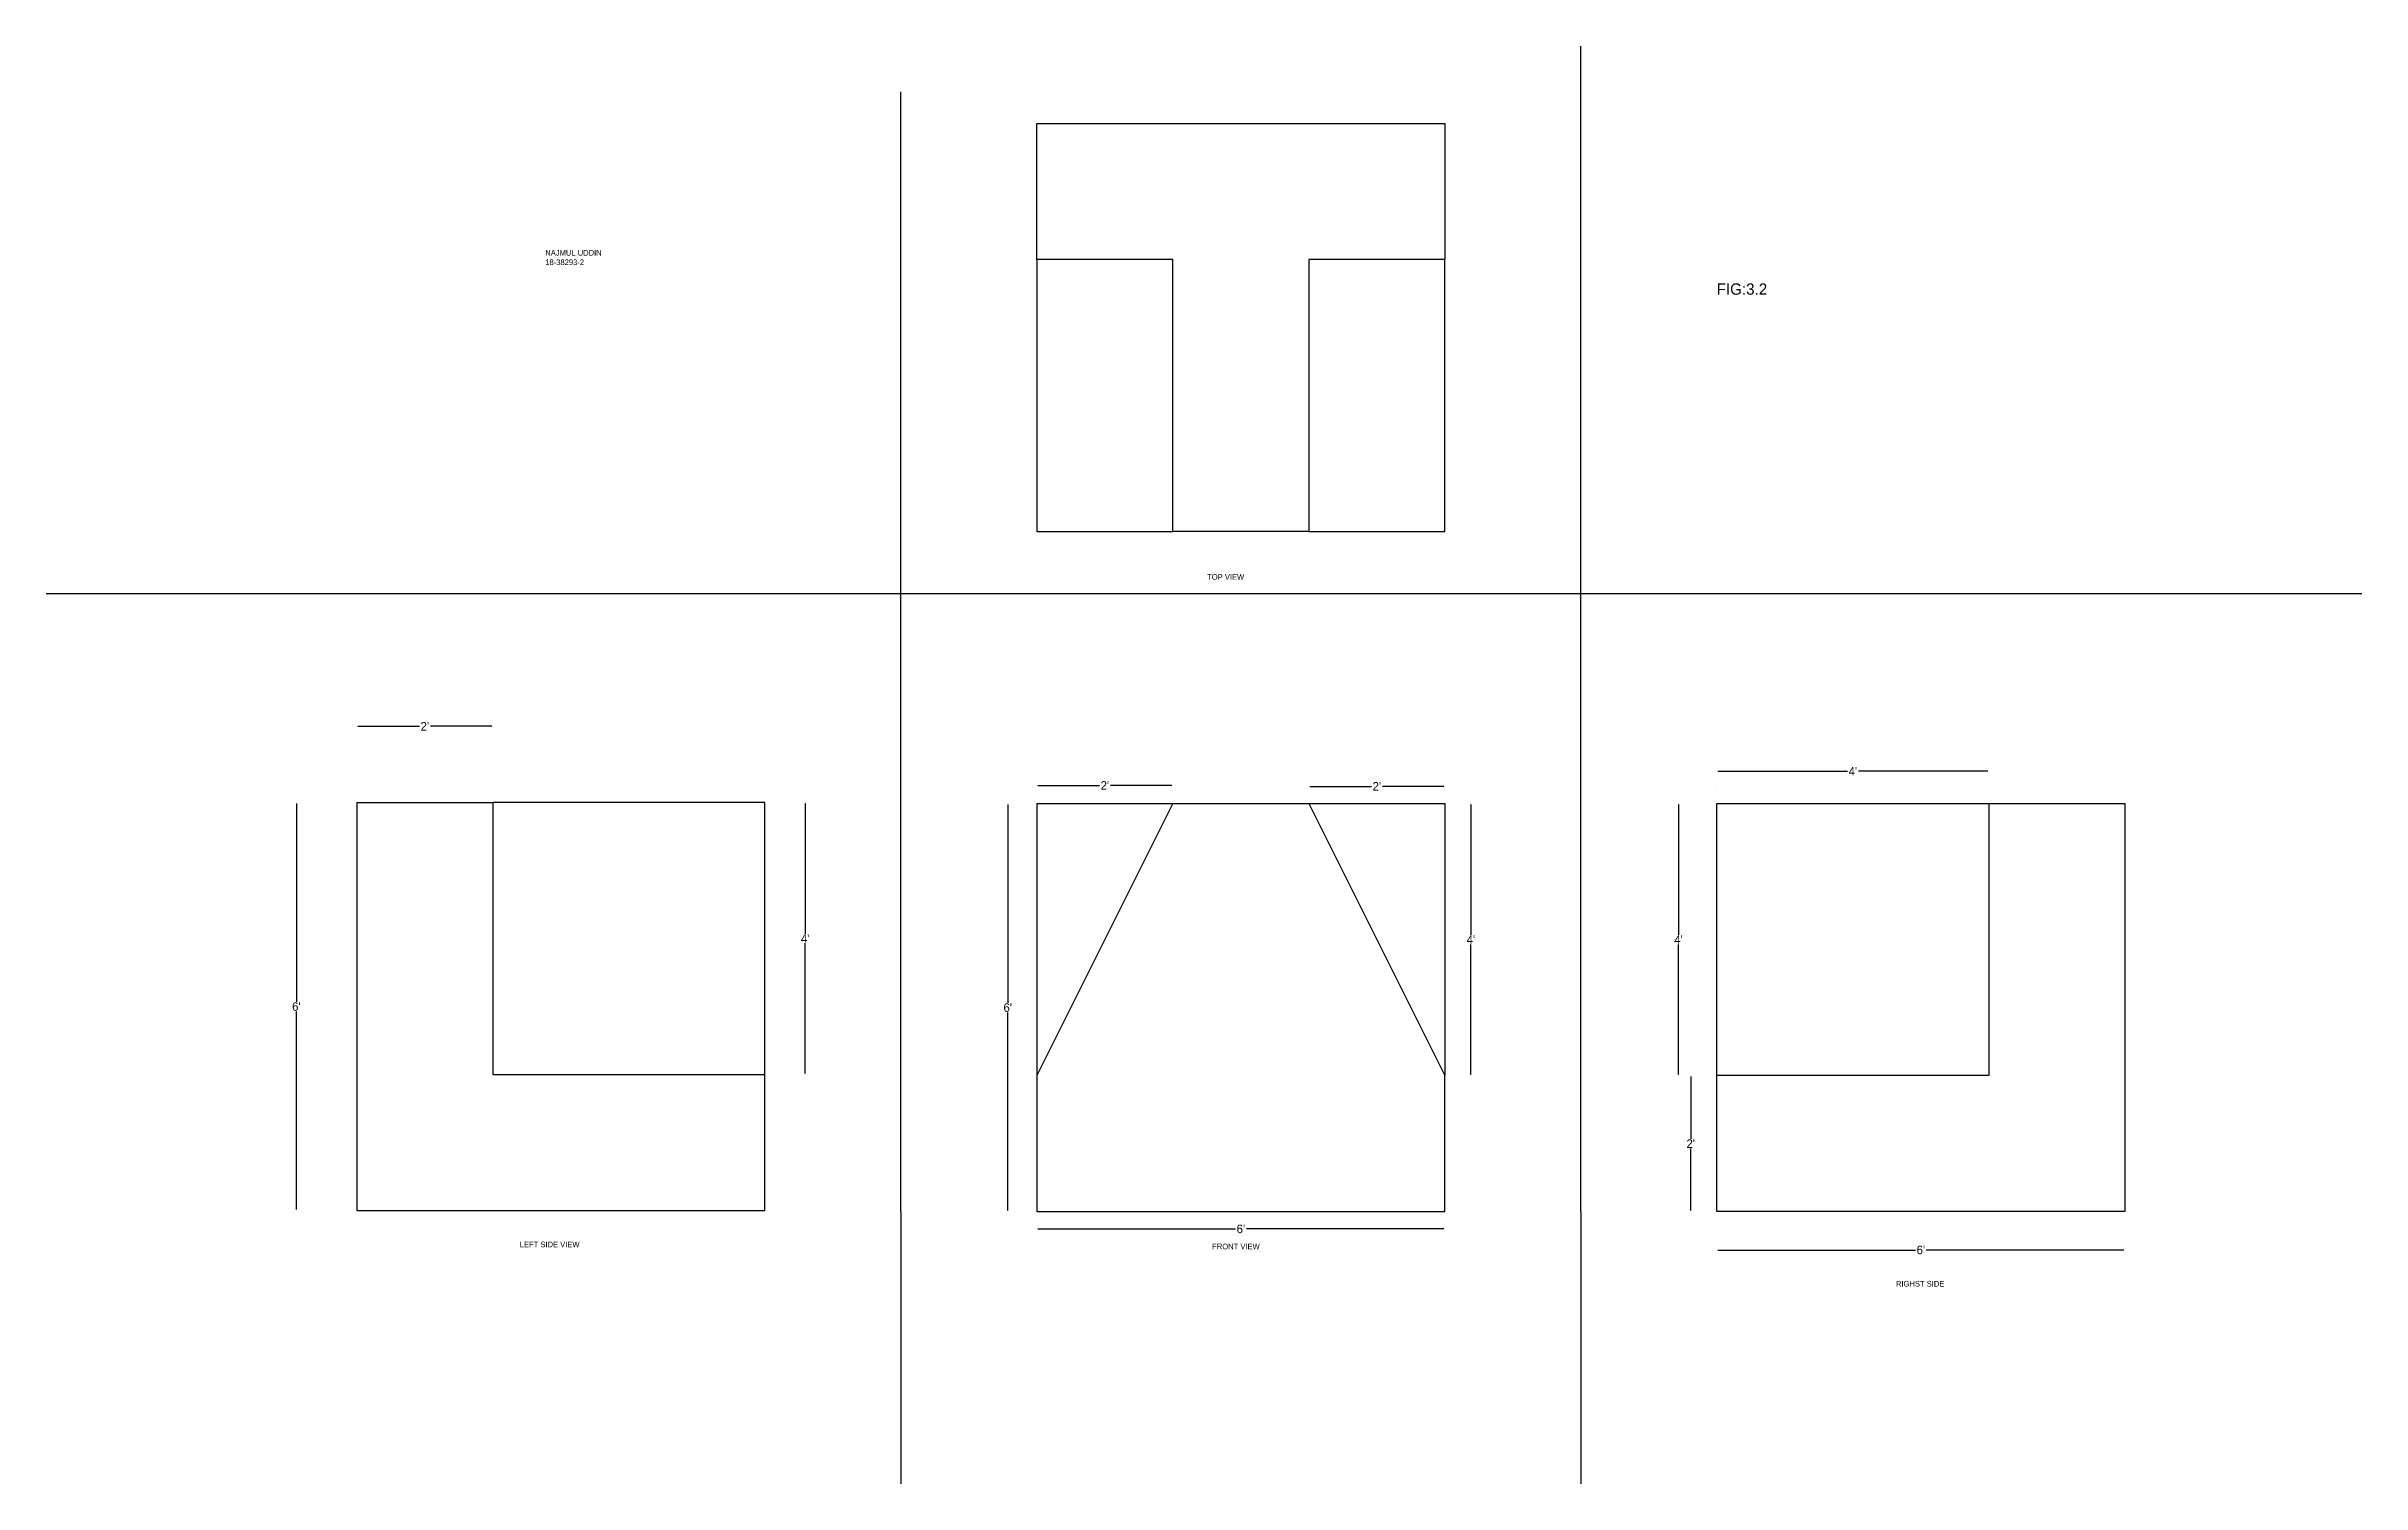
# Model space of a CAD drawing. Header units: inches. Extents: x -635 to 935, y 18 to 322.
# Drawn here: x -123.8 to 284.8, y 68.8 to 322.4 of the extents above; entities that cross this region are included whole.
import ezdxf

# ---------------------------------------------------------------- set-up
doc = ezdxf.new("R2010")
doc.units = ezdxf.units.IN
doc.header["$MEASUREMENT"] = 0
doc.dimstyles.get("Standard").update_dxf_attribs({"dimtxt": 1.5, "dimasz": 0.18, "dimexe": 0.18, "dimexo": 0.0625, "dimgap": 0.09, "dimtad": 0, "dimtih": 1, "dimtoh": 1, "dimdec": 1, "dimzin": 0, "dimdsep": 46, "dimlunit": 3, "dimtxsty": 'Standard', "dimcen": 0.09, "dimse1": 1, "dimse2": 1, "dimadec": 0, "dimazin": 0, "dimtfac": 1, "dimtdec": 1, "dimtofl": 0, "dimtmove": 0, "dimatfit": 3, "dimfxl": 1, "dimtolj": 1, "dimtzin": 0, "dimarcsym": 0})

msp = doc.modelspace()

# ---------------------------------------------------------------- texts
at = {"attachment_point": 1}
for s, insert, char_height, width in [('NAJMUL UDDIN\\P18-38293-2', (-35.71, 286.52), 1, 153.5614), ('FIG:3.2', (171.01, 280.62), 2, 144.4336), ('TOP VIEW', (81.09, 229.32), 1, 96.787), ('LEFT SIDE VIEW', (-40.21, 111.56), 1, 88.07), ('FRONT VIEW', (81.98, 111.19), 1, 165.3034), ('RIGHST SIDE', (202.65, 104.62), 1, 52.472)]:
    msp.add_mtext(s, dxfattribs=dict(at, insert=insert, char_height=char_height, width=width))

# ---------------------------------------------------------------- blocks, each defined once
blk = doc.blocks.new('*D11')
at = {"color": 0, "lineweight": -2}
for p, q in [((171.22, 194.53), (194.08, 194.53)), ((218.86, 194.53), (196.01, 194.53))]:
    blk.add_line(p, q, dxfattribs=at)
at = {"color": 0}
for points in [[(171.22, 194.56), (171.22, 194.5), (171.04, 194.53)], [(218.86, 194.56), (218.86, 194.5), (219.04, 194.53)]]:
    blk.add_solid(points, dxfattribs=at)
at = {"layer": 'Defpoints', "color": 0}
for p in [(219.04, 194.53), (171.04, 188.84), (219.04, 188.84)]:
    blk.add_point(p, dxfattribs=at)
at = {"color": 0, "insert": (195.04, 194.53), "char_height": 1.5, "attachment_point": 5}
blk.add_mtext("\\A1;4'", dxfattribs=at)
blk = doc.blocks.new('*D12')
at = {"color": 0, "lineweight": -2}
for p, q in [((171.22, 110.07), (206.08, 110.07)), ((242.86, 110.07), (208.01, 110.07))]:
    blk.add_line(p, q, dxfattribs=at)
at = {"color": 0}
for points in [[(171.22, 110.1), (171.22, 110.04), (171.04, 110.07)], [(242.86, 110.1), (242.86, 110.04), (243.04, 110.07)]]:
    blk.add_solid(points, dxfattribs=at)
at = {"layer": 'Defpoints', "color": 0}
for p in [(171.04, 116.84), (243.04, 116.84), (243.04, 110.07)]:
    blk.add_point(p, dxfattribs=at)
at = {"color": 0, "insert": (207.04, 110.07), "char_height": 1.5, "attachment_point": 5}
blk.add_mtext("\\A1;6'", dxfattribs=at)
blk = doc.blocks.new('*D13')
at = {"color": 0, "lineweight": -2}
for p, q in [((164.27, 188.66), (164.27, 165.68)), ((164.27, 141.02), (164.27, 164))]:
    blk.add_line(p, q, dxfattribs=at)
at = {"color": 0}
for points in [[(164.24, 188.66), (164.3, 188.66), (164.27, 188.84)], [(164.24, 141.02), (164.3, 141.02), (164.27, 140.84)]]:
    blk.add_solid(points, dxfattribs=at)
at = {"layer": 'Defpoints', "color": 0}
for p in [(164.27, 188.84), (171.04, 188.84), (171.04, 140.84)]:
    blk.add_point(p, dxfattribs=at)
at = {"color": 0, "insert": (164.27, 164.84), "char_height": 1.5, "attachment_point": 5}
blk.add_mtext("\\A1;4'", dxfattribs=at)
blk = doc.blocks.new('*D14')
at = {"color": 0, "lineweight": -2}
for p, q in [((166.43, 140.66), (166.43, 129.68)), ((166.43, 117.02), (166.43, 128))]:
    blk.add_line(p, q, dxfattribs=at)
at = {"color": 0}
for points in [[(166.4, 140.66), (166.46, 140.66), (166.43, 140.84)], [(166.4, 117.02), (166.46, 117.02), (166.43, 116.84)]]:
    blk.add_solid(points, dxfattribs=at)
at = {"layer": 'Defpoints', "color": 0}
for p in [(171.04, 140.84), (166.43, 116.84), (171.04, 116.84)]:
    blk.add_point(p, dxfattribs=at)
at = {"color": 0, "insert": (166.43, 128.84), "char_height": 1.5, "attachment_point": 5}
blk.add_mtext("\\A1;2'", dxfattribs=at)
blk = doc.blocks.new('*D15')
at = {"color": 0, "lineweight": -2}
for p, q in [((-68.78, 202.48), (-57.92, 202.48)), ((-45.14, 202.48), (-55.99, 202.48))]:
    blk.add_line(p, q, dxfattribs=at)
at = {"color": 0}
for points in [[(-68.78, 202.51), (-68.78, 202.45), (-68.96, 202.48)], [(-45.14, 202.51), (-45.14, 202.45), (-44.96, 202.48)]]:
    blk.add_solid(points, dxfattribs=at)
at = {"layer": 'Defpoints', "color": 0}
for p in [(-44.96, 202.48), (-68.96, 189.02), (-44.96, 189.02)]:
    blk.add_point(p, dxfattribs=at)
at = {"color": 0, "insert": (-56.96, 202.48), "char_height": 1.5, "attachment_point": 5}
blk.add_mtext("\\A1;2'", dxfattribs=at)
blk = doc.blocks.new('*D16')
at = {"color": 0, "lineweight": -2}
for p, q in [((10.15, 188.84), (10.15, 165.86)), ((10.15, 141.2), (10.15, 164.18))]:
    blk.add_line(p, q, dxfattribs=at)
at = {"color": 0}
for points in [[(10.12, 188.84), (10.18, 188.84), (10.15, 189.02)], [(10.12, 141.2), (10.18, 141.2), (10.15, 141.02)]]:
    blk.add_solid(points, dxfattribs=at)
at = {"layer": 'Defpoints', "color": 0}
for p in [(3.04, 189.02), (3.04, 141.02), (10.15, 141.02)]:
    blk.add_point(p, dxfattribs=at)
at = {"color": 0, "insert": (10.15, 165.02), "char_height": 1.5, "attachment_point": 5}
blk.add_mtext("\\A1;4'", dxfattribs=at)
blk = doc.blocks.new('*D17')
at = {"color": 0, "lineweight": -2}
for p, q in [((-79.64, 188.84), (-79.64, 153.86)), ((-79.64, 117.2), (-79.64, 152.18))]:
    blk.add_line(p, q, dxfattribs=at)
at = {"color": 0}
for points in [[(-79.67, 188.84), (-79.61, 188.84), (-79.64, 189.02)], [(-79.67, 117.2), (-79.61, 117.2), (-79.64, 117.02)]]:
    blk.add_solid(points, dxfattribs=at)
at = {"layer": 'Defpoints', "color": 0}
for p in [(-79.64, 189.02), (-68.96, 189.02), (-68.96, 117.02)]:
    blk.add_point(p, dxfattribs=at)
at = {"color": 0, "insert": (-79.64, 153.02), "char_height": 1.5, "attachment_point": 5}
blk.add_mtext("\\A1;6'", dxfattribs=at)
blk = doc.blocks.new('*D18')
at = {"color": 0, "lineweight": -2}
for p, q in [((51.22, 192.04), (62.08, 192.04)), ((74.86, 192.04), (64.01, 192.04))]:
    blk.add_line(p, q, dxfattribs=at)
at = {"color": 0}
for points in [[(51.22, 192.07), (51.22, 192.01), (51.04, 192.04)], [(74.86, 192.07), (74.86, 192.01), (75.04, 192.04)]]:
    blk.add_solid(points, dxfattribs=at)
at = {"layer": 'Defpoints', "color": 0}
for p in [(51.04, 188.84), (75.04, 192.04), (75.04, 188.84)]:
    blk.add_point(p, dxfattribs=at)
at = {"color": 0, "insert": (63.04, 192.04), "char_height": 1.5, "attachment_point": 5}
blk.add_mtext("\\A1;2'", dxfattribs=at)
blk = doc.blocks.new('*D19')
at = {"color": 0, "lineweight": -2}
for p, q in [((99.22, 191.88), (110.08, 191.88)), ((122.86, 191.88), (112.01, 191.88))]:
    blk.add_line(p, q, dxfattribs=at)
at = {"color": 0}
for points in [[(99.22, 191.91), (99.22, 191.85), (99.04, 191.88)], [(122.86, 191.91), (122.86, 191.85), (123.04, 191.88)]]:
    blk.add_solid(points, dxfattribs=at)
at = {"layer": 'Defpoints', "color": 0}
for p in [(99.04, 188.84), (123.04, 191.88), (123.04, 188.84)]:
    blk.add_point(p, dxfattribs=at)
at = {"color": 0, "insert": (111.04, 191.88), "char_height": 1.5, "attachment_point": 5}
blk.add_mtext("\\A1;2'", dxfattribs=at)
blk = doc.blocks.new('*D20')
at = {"color": 0, "lineweight": -2}
for p, q in [((127.63, 188.66), (127.63, 165.68)), ((127.63, 141.02), (127.63, 164))]:
    blk.add_line(p, q, dxfattribs=at)
at = {"color": 0}
for points in [[(127.6, 188.66), (127.66, 188.66), (127.63, 188.84)], [(127.6, 141.02), (127.66, 141.02), (127.63, 140.84)]]:
    blk.add_solid(points, dxfattribs=at)
at = {"layer": 'Defpoints', "color": 0}
for p in [(123.04, 188.84), (127.63, 188.84), (123.04, 140.84)]:
    blk.add_point(p, dxfattribs=at)
at = {"color": 0, "insert": (127.63, 164.84), "char_height": 1.5, "attachment_point": 5}
blk.add_mtext("\\A1;4'", dxfattribs=at)
blk = doc.blocks.new('*D21')
at = {"color": 0, "lineweight": -2}
for p, q in [((45.9, 188.66), (45.9, 153.68)), ((45.9, 117.02), (45.9, 152))]:
    blk.add_line(p, q, dxfattribs=at)
at = {"color": 0}
for points in [[(45.87, 188.66), (45.93, 188.66), (45.9, 188.84)], [(45.87, 117.02), (45.93, 117.02), (45.9, 116.84)]]:
    blk.add_solid(points, dxfattribs=at)
at = {"layer": 'Defpoints', "color": 0}
for p in [(51.04, 188.84), (45.9, 116.84), (51.04, 116.84)]:
    blk.add_point(p, dxfattribs=at)
at = {"color": 0, "insert": (45.9, 152.84), "char_height": 1.5, "attachment_point": 5}
blk.add_mtext("\\A1;6'", dxfattribs=at)
blk = doc.blocks.new('*D22')
at = {"color": 0, "lineweight": -2}
for p, q in [((51.22, 113.79), (86.08, 113.79)), ((122.86, 113.79), (88.01, 113.79))]:
    blk.add_line(p, q, dxfattribs=at)
at = {"color": 0}
for points in [[(51.22, 113.82), (51.22, 113.76), (51.04, 113.79)], [(122.86, 113.82), (122.86, 113.76), (123.04, 113.79)]]:
    blk.add_solid(points, dxfattribs=at)
at = {"layer": 'Defpoints', "color": 0}
for p in [(51.04, 116.84), (123.04, 116.84), (123.04, 113.79)]:
    blk.add_point(p, dxfattribs=at)
at = {"color": 0, "insert": (87.04, 113.79), "char_height": 1.5, "attachment_point": 5}
blk.add_mtext("\\A1;6'", dxfattribs=at)

# ---------------------------------------------------------------- dimensions: what is measured, and where the dimension line sits
for base, p1, p2, picture, middle in [((-44.96, 202.48), (-68.96, 189.02), (-44.96, 189.02), '*D15', (-56.96, 202.48)), ((75.04, 192.04), (51.04, 188.84), (75.04, 188.84), '*D18', (63.04, 192.04)), ((123.04, 191.88), (99.04, 188.84), (123.04, 188.84), '*D19', (111.04, 191.88)), ((219.04, 194.53), (171.04, 188.84), (219.04, 188.84), '*D11', (195.04, 194.53)), ((123.04, 113.79), (51.04, 116.84), (123.04, 116.84), '*D22', (87.04, 113.79)), ((243.04, 110.07), (171.04, 116.84), (243.04, 116.84), '*D12', (207.04, 110.07))]:
    dim = msp.add_linear_dim(base=base, p1=p1, p2=p2, dimstyle='Standard')
    dim.commit()
    dim.dimension.update_dxf_attribs({"geometry": picture, "text_midpoint": middle})
for base, p1, p2, picture, middle in [((-79.64, 189.02), (-68.96, 117.02), (-68.96, 189.02), '*D17', (-79.64, 153.02)), ((10.15, 141.02), (3.04, 189.02), (3.04, 141.02), '*D16', (10.15, 165.02)), ((45.9, 116.84), (51.04, 188.84), (51.04, 116.84), '*D21', (45.9, 152.84)), ((127.63, 188.84), (123.04, 140.84), (123.04, 188.84), '*D20', (127.63, 164.84)), ((164.27, 188.84), (171.04, 140.84), (171.04, 188.84), '*D13', (164.27, 164.84)), ((166.43, 116.84), (171.04, 140.84), (171.04, 116.84), '*D14', (166.43, 128.84))]:
    dim = msp.add_linear_dim(base=base, p1=p1, p2=p2, angle=90, dimstyle='Standard')
    dim.commit()
    dim.dimension.update_dxf_attribs({"geometry": picture, "text_midpoint": middle})

# ---------------------------------------------------------------- linework, layer by layer
for p, q in [((147.04, 188.84), (147.04, 322.45)), ((27.04, 188.84), (27.04, 314.4)), ((51.04, 308.84), (123.04, 308.84)), ((51.04, 284.84), (51.04, 308.84)), ((123.04, 308.84), (123.04, 284.84)), ((75.04, 284.84), (51.04, 284.84)), ((51.04, 284.84), (51.04, 236.84)), ((75.04, 236.84), (75.04, 284.84)), ((123.04, 284.84), (99.04, 284.84)), ((99.04, 284.84), (99.04, 236.84)), ((123.04, 236.84), (123.04, 284.84)), ((51.04, 236.84), (75.04, 236.84)), ((99.04, 236.84), (75.04, 236.84)), ((99.04, 236.84), (123.04, 236.84)), ((-123.76, 225.91), (284.84, 225.91)), ((-68.96, 189.02), (-44.96, 189.02)), ((-68.96, 189.02), (-68.96, 117.02)), ((-44.96, 189.02), (-44.96, 141.02)), ((3.04, 189.02), (-44.96, 189.02)), ((3.04, 141.02), (3.04, 189.02)), ((27.04, 116.84), (27.04, 188.84)), ((51.04, 188.84), (75.04, 188.84)), ((51.04, 188.84), (51.04, 140.84)), ((75.04, 188.84), (51.04, 140.84)), ((75.04, 188.84), (99.04, 188.84)), ((99.04, 188.84), (123.04, 188.84)), ((99.04, 188.84), (123.04, 140.84)), ((123.04, 188.84), (123.04, 140.84)), ((147.04, 116.84), (147.04, 188.84)), ((171.04, 191.85), (171.04, 191.85)), ((171.04, 188.84), (219.04, 188.84)), ((171.04, 140.84), (171.04, 188.84)), ((171.04, 188.84), (171.04, 188.84)), ((219.04, 188.84), (219.04, 140.84)), ((219.04, 188.84), (243.04, 188.84)), ((243.04, 188.84), (243.04, 116.84)), ((-44.96, 141.02), (3.04, 141.02)), ((3.04, 117.02), (3.04, 141.02)), ((51.04, 140.84), (51.04, 116.84)), ((123.04, 116.84), (123.04, 140.84)), ((219.04, 140.84), (171.04, 140.84)), ((171.04, 116.84), (171.04, 140.84)), ((-68.96, 117.02), (3.04, 117.02)), ((27.04, 116.84), (27.04, 68.84)), ((51.04, 116.84), (123.04, 116.84)), ((147.04, 116.84), (147.04, 68.84)), ((243.04, 116.84), (171.04, 116.84))]:
    msp.add_line(p, q)

msp.set_redraw_order([(e.dxf.handle, doc.entitydb.next_handle()) for e in msp.query("TEXT MTEXT ATTDEF DIMENSION ARC_DIMENSION")])  # texts and dimensions are drawn at this point

doc.saveas('drawing.dxf')
